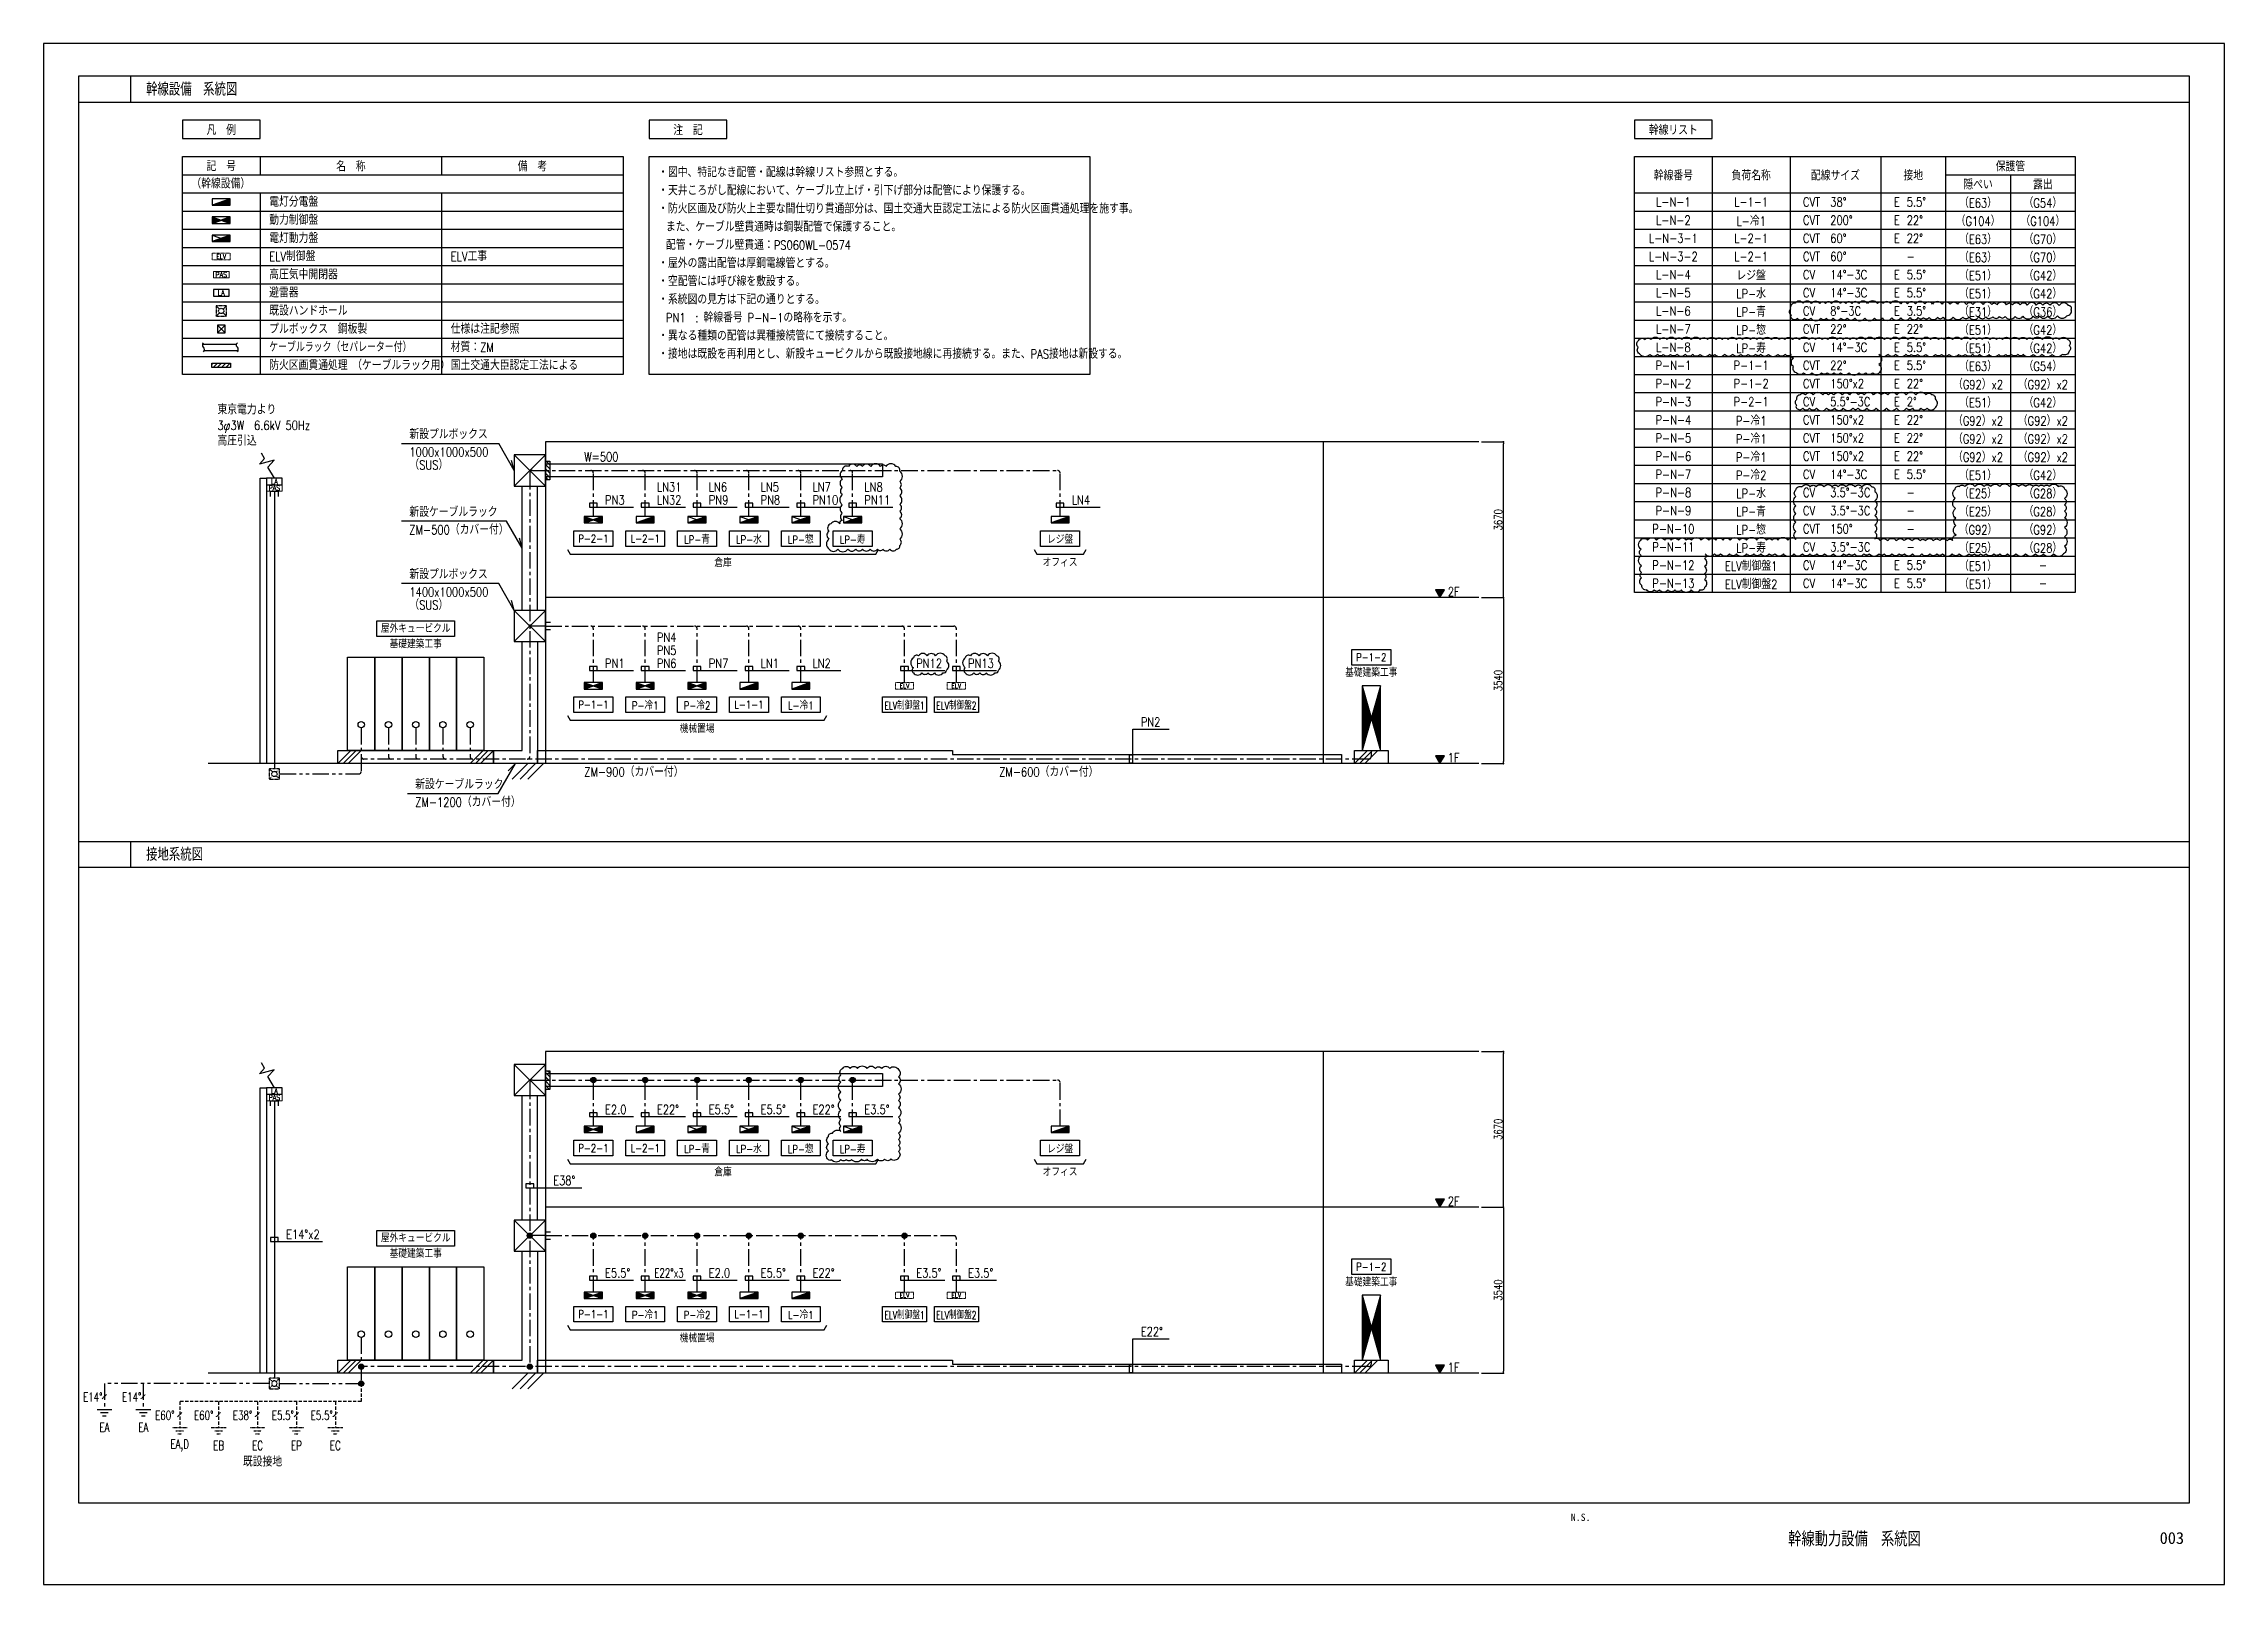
# Paper-space layout 'A1' of a CAD drawing. Header units: millimetres. Extents: x 0 to 841, y 0 to 594.
# The model-space entities are those that its viewports show. They can reach past a viewport. Long polylines and large blocks are cut down to what shows.
import ezdxf
from ezdxf.enums import TextEntityAlignment as Align

# ---------------------------------------------------------------- set-up
doc = ezdxf.new("R2010")
doc.units = ezdxf.units.MM
doc.header["$LTSCALE"] = 0.2
for name, pattern in [('CENTER', [50.8, 31.75, -6.35, 6.35, -6.35]), ('HIDDEN', [9.525, 6.35, -3.175]), ('PHANTOM', [63.5, 31.75, -6.35, 6.35, -6.35, 6.35, -6.35])]:
    doc.linetypes.add(name, pattern=pattern)
doc.layers.get('Defpoints').update_dxf_attribs({"color": 5})
for name, color, linetype in [('1_ケーブルラック', 3, 'Continuous'), ('1_シンボル', 2, 'Continuous'), ('1_回路番号', 4, 'Continuous'), ('1_寸法', 7, 'Continuous'), ('1_強調文字', 4, 'Continuous'), ('1_文字', 3, 'Continuous'), ('1_表', 7, 'Continuous'), ('1_配線_1', 1, 'Continuous'), ('1_配線_4', 1, 'CENTER'), ('1_配線_5', 1, 'PHANTOM'), ('A_建築', 8, 'Continuous'), ('枠内記述', 3, 'Continuous')]:
    doc.layers.add(name, color=color, linetype=linetype)
doc.layers.add('1_追加変更', color=10, linetype='Continuous', plot=False)
doc.styles.add('Dim', font='simplex.shx', dxfattribs={"width": 0.8, "bigfont": 'extfont2.shx'})
doc.styles.get("Standard").update_dxf_attribs({"font": 'simplex.shx', "width": 0.8, "bigfont": 'extfont2.shx'})
doc.styles.add('ゴシック', font='MS Gothic.ttf', dxfattribs={"height": 4})
doc.styles.add('ＭＳ 明朝', font='simplex.shx', dxfattribs={"bigfont": 'bigfont.shx'})
doc.dimstyles.new('1-1', dxfattribs={"dimtxt": 3, "dimasz": 0.75, "dimexe": 0, "dimexo": 1, "dimgap": 0.5, "dimtad": 1, "dimdec": 0, "dimtxsty": 'Dim', "dimblk": 'DOT', "dimcen": 2.5, "dimadec": 0, "dimazin": 0, "dimtfac": 1, "dimtdec": 0, "dimtix": 1, "dimtmove": 2, "dimatfit": 3, "dimldrblk": '引出', "dimfxl": 1, "dimlwd": -1, "dimlwe": -1, "dimarcsym": 0})
pattern_1 = [(0, (-72500, -18575), (0, 3.175), [])]

psp = doc.layouts.new('A1')

msp = doc.modelspace()

# ---------------------------------------------------------------- texts
at = {"layer": '1_シンボル', "width": 0.8}
for p in [(68.5, 497.94), (89, 425.19), (89, 190.19)]:
    msp.add_text('LA', height=2, dxfattribs=at).set_placement(p, align=Align.MIDDLE)
at = {"layer": '1_回路番号', "linetype": 'HIDDEN', "width": 0.7}
for p in [(15.21, 70.44), (30.21, 70.44)]:
    msp.add_text('E14°', height=3.5, dxfattribs=at).set_placement(p)
for p in [(23.45, 60.54), (38.45, 60.54)]:
    msp.add_text('EA', height=3.5, dxfattribs=at).set_placement(p, align=Align.MIDDLE)
at = {"layer": '1_回路番号', "color": 7, "linetype": 'HIDDEN', "width": 0.7}
for s, p in [('E60°', (43, 63.44)), ('E60°', (58, 63.44)), ('E38°', (73, 63.44)), ('E5.5°', (88, 63.44)), ('E5.5°', (103, 63.44))]:
    msp.add_text(s, height=3.5, dxfattribs=at).set_placement(p)
for s, p in [('EA,D', (52.5, 53.54)), ('EB', (67.5, 53.54)), ('EC', (82.5, 53.54)), ('EP', (97.5, 53.54)), ('EC', (112.5, 53.54))]:
    msp.add_text(s, height=3.5, dxfattribs=at).set_placement(p, align=Align.MIDDLE)
at = {"layer": '1_強調文字', "width": 0.8}
for s, p in [('凡\u3000例', (68.5, 560.94)), ('注\u3000記', (248.5, 560.94)), ('幹線リスト', (628.5, 560.94))]:
    msp.add_text(s, height=3.5, dxfattribs=at).set_placement(p, align=Align.MIDDLE)
at = {"layer": '1_文字', "linetype": 'Continuous', "width": 0.8}
for s, p in [('幹線設備\u3000系統図', (39.5, 573.94)), ('接地系統図', (39.5, 278.94))]:
    msp.add_text(s, height=5, dxfattribs=at).set_placement(p)
at = {"layer": '1_文字'}
for s, height, width, p in [('記\u3000号', 3.5, 0.8, (68.5, 546.94)), ('名\u3000称', 3.5, 0.8, (118.5, 546.94)), ('備\u3000考', 3.5, 0.8, (188.5, 546.94)), ('保護管', 3.5, 0.8, (758.5, 546.94)), ('幹線番号', 3.5, 0.8, (628.5, 543.44)), ('負荷名称', 3.5, 0.8, (658.5, 543.44)), ('配線サイズ', 3.5, 0.8, (691, 543.44)), ('接地', 3.5, 0.8, (721, 543.44)), ('隠ぺい', 3.5, 0.8, (746, 539.94)), ('露出', 3.5, 0.8, (771, 539.94)), ('L-N-1', 3.5, 0.8, (628.5, 532.94)), ('L-1-1', 3.5, 0.8, (658.5, 532.94)), ('（E63）', 3.5, 0.8, (746, 532.94)), ('（G54）', 3.5, 0.8, (771, 532.94)), ('L-N-2', 3.5, 0.8, (628.5, 525.94)), ('L-冷1', 3.5, 0.8, (658.5, 525.94)), ('（G104）', 3.5, 0.8, (746, 525.94)), ('（G104）', 3.5, 0.8, (771, 525.94)), ('L-N-3-1', 3.5, 0.8, (628.5, 518.94)), ('L-N-3-2', 3.5, 0.8, (628.5, 511.94)), ('L-2-1', 3.5, 0.8, (658.5, 518.94)), ('L-2-1', 3.5, 0.8, (658.5, 511.94)), ('（E63）', 3.5, 0.8, (746, 518.94)), ('（E63）', 3.5, 0.8, (746, 511.94)), ('（G70）', 3.5, 0.8, (771, 518.94)), ('（G70）', 3.5, 0.8, (771, 511.94)), ('L-N-4', 3.5, 0.8, (628.5, 504.94)), ('レジ盤', 3.5, 0.8, (658.5, 504.94)), ('（E51）', 3.5, 0.8, (746, 504.94)), ('（G42）', 3.5, 0.8, (771, 504.94)), ('L-N-5', 3.5, 0.8, (628.5, 497.94)), ('LP-水', 3.5, 0.8, (658.5, 497.94)), ('（E51）', 3.5, 0.8, (746, 497.94)), ('（G42）', 3.5, 0.8, (771, 497.94)), ('L-N-6', 3.5, 0.8, (628.5, 490.94)), ('LP-青', 3.5, 0.8, (658.5, 490.94)), ('（E31）', 3.5, 0.8, (746, 490.94)), ('（G36）', 3.5, 0.8, (771, 490.94)), ('L-N-7', 3.5, 0.8, (628.5, 483.94)), ('LP-惣', 3.5, 0.8, (658.5, 483.94)), ('（E51）', 3.5, 0.8, (746, 483.94)), ('（G42）', 3.5, 0.8, (771, 483.94)), ('P-N-1', 3.5, 0.8, (628.5, 469.94)), ('L-N-8', 3.5, 0.8, (628.5, 476.94)), ('P-1-1', 3.5, 0.8, (658.5, 469.94)), ('LP-寿', 3.5, 0.8, (658.5, 476.94)), ('（E51）', 3.5, 0.8, (746, 476.94)), ('（E63）', 3.5, 0.8, (746, 469.94)), ('（G42）', 3.5, 0.8, (771, 476.94)), ('（G54）', 3.5, 0.8, (771, 469.94)), ('P-N-2', 3.5, 0.8, (628.5, 462.94)), ('P-1-2', 3.5, 0.8, (658.5, 462.94)), ('（G92）x2', 3.5, 0.8, (746, 462.94)), ('（G92）x2', 3.5, 0.8, (771, 462.94)), ('P-N-3', 3.5, 0.8, (628.5, 455.94)), ('P-2-1', 3.5, 0.8, (658.5, 455.94)), ('（E51）', 3.5, 0.8, (746, 455.94)), ('（G42）', 3.5, 0.8, (771, 455.94)), ('P-N-4', 3.5, 0.8, (628.5, 448.94)), ('P-冷1', 3.5, 0.8, (658.5, 448.94)), ('（G92）x2', 3.5, 0.8, (746, 448.94)), ('（G92）x2', 3.5, 0.8, (771, 448.94)), ('P-N-5', 3.5, 0.8, (628.5, 441.94)), ('P-冷1', 3.5, 0.8, (658.5, 441.94)), ('（G92）x2', 3.5, 0.8, (746, 441.94)), ('（G92）x2', 3.5, 0.8, (771, 441.94)), ('P-N-6', 3.5, 0.8, (628.5, 434.94)), ('P-N-7', 3.5, 0.8, (628.5, 427.94)), ('P-冷1', 3.5, 0.8, (658.5, 434.94)), ('P-冷2', 3.5, 0.8, (658.5, 427.94)), ('（G92）x2', 3.5, 0.8, (746, 434.94)), ('（E51）', 3.5, 0.8, (746, 427.94)), ('（G92）x2', 3.5, 0.8, (771, 434.94)), ('（G42）', 3.5, 0.8, (771, 427.94)), ('P-N-8', 3.5, 0.8, (628.5, 420.94)), ('LP-水', 3.5, 0.8, (658.5, 420.94)), ('（E25）', 3.5, 0.8, (746, 420.94)), ('（G28）', 3.5, 0.8, (771, 420.94)), ('P-N-9', 3.5, 0.8, (628.5, 413.94)), ('LP-青', 3.5, 0.8, (658.5, 413.94)), ('（E25）', 3.5, 0.8, (746, 413.94)), ('（G28）', 3.5, 0.8, (771, 413.94)), ('P-2-1', 3, 0.8, (212, 403.19)), ('L-2-1', 3, 0.8, (232, 403.19)), ('LP-青', 3, 0.8, (252, 403.19)), ('LP-水', 3, 0.8, (272, 403.19)), ('LP-惣', 3, 0.8, (292, 403.19)), ('LP-寿', 3, 0.8, (312, 403.19)), ('レジ盤', 3, 0.8, (392, 403.19)), ('P-N-10', 3.5, 0.8, (628.5, 406.94)), ('LP-惣', 3.5, 0.8, (658.5, 406.94)), ('（G92）', 3.5, 0.8, (746, 406.94)), ('（G92）', 3.5, 0.8, (771, 406.94)), ('倉庫', 3, 0.8, (262, 394.19)), ('オフィス', 3, 0.8, (392, 394.19)), ('P-N-11', 3.5, 0.8, (628.5, 399.94)), ('LP-寿', 3.5, 0.8, (658.5, 399.94)), ('（E25）', 3.5, 0.8, (746, 399.94)), ('（G28）', 3.5, 0.8, (771, 399.94)), ('P-N-12', 3.5, 0.8, (628.5, 392.94)), ('P-N-13', 3.5, 0.8, (628.5, 385.94)), ('ELV制御盤1', 3.5, 0.8, (658.5, 392.94)), ('ELV制御盤2', 3.5, 0.8, (658.5, 385.94)), ('（E51）', 3.5, 0.8, (746, 392.94)), ('（E51）', 3.5, 0.8, (746, 385.94)), ('-', 3.5, 0.8, (771, 392.94)), ('-', 3.5, 0.8, (771, 385.94)), ('P-1-2', 3, 0.8, (512, 357.44)), ('P-1-1', 3, 0.8, (212, 339.19)), ('P-冷1', 3, 0.8, (232, 339.19)), ('P-冷2', 3, 0.8, (252, 339.19)), ('L-1-1', 3, 0.8, (272, 339.19)), ('L-冷1', 3, 0.8, (292, 339.19)), ('ELV制御盤1', 3, 0.7, (332, 339.19)), ('ELV制御盤2', 3, 0.7, (352, 339.19)), ('機械置場', 3, 0.8, (252, 330.19)), ('P-2-1', 3, 0.8, (212, 168.19)), ('L-2-1', 3, 0.8, (232, 168.19)), ('LP-青', 3, 0.8, (252, 168.19)), ('LP-水', 3, 0.8, (272, 168.19)), ('LP-惣', 3, 0.8, (292, 168.19)), ('LP-寿', 3, 0.8, (312, 168.19)), ('レジ盤', 3, 0.8, (392, 168.19)), ('倉庫', 3, 0.8, (262, 159.19)), ('オフィス', 3, 0.8, (392, 159.19)), ('P-1-2', 3, 0.8, (512, 122.44)), ('P-1-1', 3, 0.8, (212, 104.19)), ('P-冷1', 3, 0.8, (232, 104.19)), ('P-冷2', 3, 0.8, (252, 104.19)), ('L-1-1', 3, 0.8, (272, 104.19)), ('L-冷1', 3, 0.8, (292, 104.19)), ('ELV制御盤1', 3, 0.7, (332, 104.19)), ('ELV制御盤2', 3, 0.7, (352, 104.19)), ('機械置場', 3, 0.8, (252, 95.19))]:
    msp.add_text(s, height=height, dxfattribs=dict(at, width=width)).set_placement(p, align=Align.MIDDLE)
for s, width, p in [('（幹線設備）', 0.8, (57, 538.19)), ('・図中、特記なき配管・配線は幹線リスト参照とする。', 0.8, (237, 542.57)), ('・天井ころがし配線において、ケーブル立上げ・引下げ部分は配管により保護する。', 0.8, (237, 535.57)), ('電灯分電盤', 0.8, (87, 531.19)), ('・防火区画及び防火上主要な間仕切り貫通部分は、国土交通大臣認定工法による防火区画貫通処理を施す事。', 0.8, (237, 528.57)), ('動力制御盤', 0.8, (87, 524.19)), ('また、ケーブル壁貫通時は鋼製配管で保護すること。', 0.8, (240, 521.57)), ('電灯動力盤', 0.8, (87, 517.19)), ('ELV制御盤', 0.8, (87, 510.19)), ('ELV工事', 0.8, (157, 510.19)), ('配管・ケーブル壁貫通：PS060WL-0574', 0.8, (240, 514.57)), ('高圧気中開閉器', 0.8, (87, 503.19)), ('・屋外の露出配管は厚鋼電線管とする。', 0.8, (237, 507.57)), ('避雷器', 0.8, (87, 496.19)), ('・空配管には呼び線を敷設する。', 0.8, (237, 500.57)), ('・系統図の見方は下記の通りとする。', 0.8, (237, 493.57)), ('既設ハンドホール', 0.8, (87, 489.19)), ('PN1\u3000: 幹線番号 P-N-1の略称を示す。', 0.8, (240, 486.57)), ('プルボックス\u3000鋼板製', 0.8, (87, 482.19)), ('仕様は注記参照', 0.8, (157, 482.19)), ('・異なる種類の配管は異種接続管にて接続すること。', 0.8, (237, 479.57)), ('ケーブルラック（セパレーター付）', 0.7, (87, 475.19)), ('防火区画貫通処理', 0.8, (87, 468.19)), ('（ケーブルラック用）', 0.8, (119, 468.19)), ('材質：ZM', 0.8, (157, 475.19)), ('国土交通大臣認定工法による', 0.8, (157, 468.19)), ('・接地は既設を再利用とし、新設キュービクルから既設接地線に再接続する。また、PAS接地は新設する。', 0.8, (237, 472.57)), ('東京電力より', 0.8, (67.05, 451.09)), ('3φ3W\u30006.6kV 50Hz', 0.8, (67.05, 445.09)), ('高圧引込', 0.8, (67.05, 439.09)), ('新設プルボックス', 0.8, (141.05, 441.59)), ('1000x1000x500', 0.8, (141.05, 434.81)), ('（SUS）', 0.8, (141.05, 429.81)), ('W=500', 0.8, (208.5, 432.94)), ('LN31', 0.8, (236.5, 421.32)), ('LN6', 0.8, (256.5, 421.32)), ('LN5', 0.8, (276.5, 421.32)), ('LN7', 0.8, (296.5, 421.32)), ('LN8', 0.8, (316.5, 421.32)), ('新設ケーブルラック', 0.8, (141.05, 411.59)), ('PN3', 0.8, (216.5, 416.32)), ('LN32', 0.8, (236.5, 416.32)), ('PN9', 0.8, (256.5, 416.32)), ('PN8', 0.8, (276.5, 416.32)), ('PN10', 0.8, (296.5, 416.32)), ('PN11', 0.8, (316.5, 416.32)), ('LN4', 0.8, (396.5, 416.32)), ('ZM-500（カバー付）', 0.8, (141.05, 404.81)), ('新設プルボックス', 0.8, (141.05, 387.59)), ('1400x1000x500', 0.8, (141.05, 380.81)), ('（SUS）', 0.8, (141.05, 375.81)), ('2F', 0.8, (541.5, 380.94)), ('PN4', 0.8, (236.5, 363.32)), ('PN5', 0.8, (236.5, 358.32)), ('PN1', 0.8, (216.5, 353.32)), ('PN6', 0.8, (236.5, 353.32)), ('PN7', 0.8, (256.5, 353.32)), ('LN1', 0.8, (276.5, 353.32)), ('LN2', 0.8, (296.5, 353.32)), ('PN12', 0.8, (336.5, 353.32)), ('PN13', 0.8, (356.5, 353.32)), ('PN2', 0.8, (423.11, 330.69)), ('1F', 0.8, (541.5, 316.94)), ('ZM-900（カバー付）', 0.8, (208.5, 311.44)), ('ZM-600（カバー付）', 0.8, (368.5, 311.44)), ('新設ケーブルラック', 0.8, (143.3, 306.59)), ('ZM-1200（カバー付）', 0.8, (143.3, 299.82)), ('E2.0', 0.8, (216.5, 181.32)), ('E22°', 0.8, (236.5, 181.32)), ('E5.5°', 0.8, (256.5, 181.32)), ('E5.5°', 0.8, (276.5, 181.32)), ('E22°', 0.8, (296.5, 181.32)), ('E3.5°', 0.8, (316.5, 181.32)), ('E38°', 0.8, (196.5, 153.94)), ('2F', 0.8, (541.5, 145.94)), ('E14°x2', 0.8, (93.5, 133.19)), ('E5.5°', 0.8, (216.5, 118.32)), ('E22°x3', 0.7, (235.5, 118.32)), ('E2.0', 0.8, (256.5, 118.32)), ('E5.5°', 0.8, (276.5, 118.32)), ('E22°', 0.8, (296.5, 118.32)), ('E3.5°', 0.8, (336.5, 118.32)), ('E3.5°', 0.8, (356.5, 118.32)), ('E22°', 0.8, (423.11, 95.69)), ('1F', 0.8, (541.5, 81.94)), ('既設接地', 0.8, (76.86, 45.46))]:
    msp.add_text(s, height=3.5, dxfattribs=dict(at, width=width)).set_placement(p)
at = {"layer": '1_文字', "width": 0.8}
for s, p in [('CVT', (678.5, 532.94)), ('38°', (689, 532.94)), ('E', (713.5, 532.94)), ('5.5°', (718.5, 532.94)), ('CVT', (678.5, 525.94)), ('200°', (689, 525.94)), ('E', (713.5, 525.94)), ('22°', (718.5, 525.94)), ('CVT', (678.5, 518.94)), ('CVT', (678.5, 511.94)), ('60°', (689, 518.94)), ('60°', (689, 511.94)), ('E', (713.5, 518.94)), ('22°', (718.5, 518.94)), ('CV', (678.5, 504.94)), ('14°-3C', (689, 504.94)), ('E', (713.5, 504.94)), ('5.5°', (718.5, 504.94)), ('-', (718.5, 511.94)), ('CV', (678.5, 497.94)), ('14°-3C', (689, 497.94)), ('E', (713.5, 497.94)), ('5.5°', (718.5, 497.94)), ('CV', (678.5, 490.94)), ('8°-3C', (689, 490.94)), ('E', (713.5, 490.94)), ('3.5°', (718.5, 490.94)), ('CVT', (678.5, 483.94)), ('22°', (689, 483.94)), ('E', (713.5, 483.94)), ('22°', (718.5, 483.94)), ('CV', (678.5, 476.94)), ('CVT', (678.5, 469.94)), ('22°', (689, 469.94)), ('14°-3C', (689, 476.94)), ('E', (713.5, 476.94)), ('E', (713.5, 469.94)), ('5.5°', (718.5, 476.94)), ('5.5°', (718.5, 469.94)), ('CVT', (678.5, 462.94)), ('150°x2', (689, 462.94)), ('E', (713.5, 462.94)), ('22°', (718.5, 462.94)), ('CV', (678.5, 455.94)), ('5.5°-3C', (689, 455.94)), ('E', (713.5, 455.94)), ('2°', (718.5, 455.94)), ('CVT', (678.5, 448.94)), ('150°x2', (689, 448.94)), ('E', (713.5, 448.94)), ('22°', (718.5, 448.94)), ('CVT', (678.5, 441.94)), ('150°x2', (689, 441.94)), ('E', (713.5, 441.94)), ('22°', (718.5, 441.94)), ('CVT', (678.5, 434.94)), ('CV', (678.5, 427.94)), ('150°x2', (689, 434.94)), ('14°-3C', (689, 427.94)), ('E', (713.5, 434.94)), ('E', (713.5, 427.94)), ('22°', (718.5, 434.94)), ('5.5°', (718.5, 427.94)), ('CV', (678.5, 420.94)), ('3.5°-3C', (689, 420.94)), ('-', (718.5, 420.94)), ('CV', (678.5, 413.94)), ('3.5°-3C', (689, 413.94)), ('-', (718.5, 413.94)), ('CVT', (678.5, 406.94)), ('150°', (689, 406.94)), ('-', (718.5, 406.94)), ('CV', (678.5, 399.94)), ('3.5°-3C', (689, 399.94)), ('-', (718.5, 399.94)), ('CV', (678.5, 392.94)), ('CV', (678.5, 385.94)), ('14°-3C', (689, 392.94)), ('14°-3C', (689, 385.94)), ('E', (713.5, 392.94)), ('E', (713.5, 385.94)), ('5.5°', (718.5, 392.94)), ('5.5°', (718.5, 385.94))]:
    msp.add_text(s, height=3.5, dxfattribs=at).set_placement(p, align=Align.MIDDLE_LEFT)
for s, p in [('屋外キュービクル', (143.5, 368.44)), ('基礎建築工事', (143.5, 362.44)), ('基礎建築工事', (512, 351.44)), ('屋外キュービクル', (143.5, 133.44)), ('基礎建築工事', (143.5, 127.44)), ('基礎建築工事', (512, 116.44))]:
    msp.add_text(s, height=3, dxfattribs=at).set_placement(p, align=Align.MIDDLE_CENTER)
at = {"layer": '枠内記述', "linetype": 'ByBlock', "lineweight": -2, "style": 'ゴシック'}
msp.add_text('N.S.', height=2.8, dxfattribs=at).set_placement((588.95, 24.47))
at = {"layer": '枠内記述', "linetype": 'ByBlock', "lineweight": -2, "style": 'ゴシック', "width": 0.75}
msp.add_text('幹線動力設備\u3000系統図', height=5, dxfattribs=at).set_placement((698.35, 17.69), align=Align.MIDDLE_CENTER)
at = {"layer": '枠内記述', "style": 'ゴシック'}
msp.add_text('003', height=4.6, dxfattribs=at).set_placement((816.05, 15.58))

# ---------------------------------------------------------------- blocks, each defined once
blk = doc.blocks.new('フロア')
h = blk.add_hatch()
h.set_pattern_fill('ANSI31', color=256, scale=10)
h.set_pattern_definition([(45, (-27969.973, -35099.64), (-22.45064, 22.45064), [])])
h.paths.add_polyline_path([(0, 0), (175, 303), (-175, 303)])
blk.add_lwpolyline([(175, 303), (-175, 303), (0, 0)], close=True)
blk = doc.blocks.new('OL-受電点')
at = {"color": 0, "linetype": 'ByBlock'}
for p, q in [((238.70308, 0), (0, 0)), ((324.72368, -284.30004), (238.70308, 0)), ((472.88872, 284.3008), (324.72368, -284.30004)), ((583.604, -53.502404), (472.88872, 284.3008))]:
    blk.add_line(p, q, dxfattribs=at)
blk = doc.blocks.new('C-ﾌﾟﾙﾎﾞｯｸｽ')
at = {"color": 0, "linetype": 'ByBlock'}
for p, q in [((-150, 150), (150, -150)), ((150, 150), (-150, -150))]:
    blk.add_line(p, q, dxfattribs=at)
blk.add_lwpolyline([(-150, -150), (150, -150), (150, 150), (-150, 150)], close=True, dxfattribs=at)
blk = doc.blocks.new('MP-動力制御盤')
at = {"linetype": 'ByBlock'}
h = blk.add_hatch(dxfattribs=at)
h.set_pattern_fill('LINE', color=0, style=0)
h.set_pattern_definition(pattern_1)
h.paths.add_polyline_path([(-350, 250), (0, 125), (-350, 0)])
h = blk.add_hatch(dxfattribs=at)
h.set_pattern_fill('LINE', color=0, style=0)
h.set_pattern_definition(pattern_1)
h.paths.add_polyline_path([(350, 250), (0, 125), (350, 0)])
at = {"color": 0, "linetype": 'ByBlock'}
for p, q in [((-350, 250), (350, 0)), ((350, 250), (-350, 0))]:
    blk.add_line(p, q, dxfattribs=at)
blk.add_lwpolyline([(-350, 0), (350, 0), (350, 250), (-350, 250)], close=True, dxfattribs=at)
blk = doc.blocks.new('L-電灯分電盤')
at = {"linetype": 'ByBlock'}
h = blk.add_hatch(dxfattribs=at)
h.set_pattern_fill('LINE', color=0, style=0)
h.set_pattern_definition([(0, (-9550, -23375), (0, 3.175), [])])
h.paths.add_polyline_path([(350, 250), (-350, 0), (350, 0)])
at = {"color": 0, "linetype": 'ByBlock'}
for p, q in [((350, 250), (-350, 0)), ((350, 250), (-350, 250)), ((-350, 250), (-350, 0)), ((-350, 0), (350, 0)), ((350, 0), (350, 250))]:
    blk.add_line(p, q, dxfattribs=at)
blk = doc.blocks.new('PAS')
at = {"color": 0, "linetype": 'ByBlock', "lineweight": 0}
blk.add_lwpolyline([(-300, 0), (300, 0), (300, 250), (-300, 250)], close=True, dxfattribs=at)
at = {"color": 0, "linetype": 'ByBlock', "lineweight": 0, "width": 0.8}
blk.add_text('PAS', height=200, dxfattribs=at).set_placement((0, 125), align=Align.MIDDLE)
blk = doc.blocks.new('OL-ﾊﾝﾄﾞﾎｰﾙ')
at = {"color": 0, "linetype": 'ByBlock'}
for p, q in [((-200, 200), (-72, 72)), ((-200, 200), (-72, 72)), ((72, 72), (200, 200)), ((-200, -200), (-72, -72)), ((-200, -200), (-72, -72)), ((72, -72), (200, -200))]:
    blk.add_line(p, q, dxfattribs=at)
blk.add_lwpolyline([(-200, -200), (200, -200), (200, 200), (-200, 200)], close=True, dxfattribs=at)
blk.add_ellipse((0, 0), major_axis=(-71.7, 71.7), ratio=1, start_param=3.926991, end_param=10.210176, dxfattribs=at)
blk = doc.blocks.new('B-電灯動力盤 A')
at = {"linetype": 'ByBlock'}
h = blk.add_hatch(dxfattribs=at)
h.set_pattern_fill('LINE', color=0, style=0)
h.set_pattern_definition([(0, (-9500, -23375), (0, 3.175), [])])
h.paths.add_polyline_path([(350, 250), (-350, 0), (350, 0)])
at = {"color": 0, "linetype": 'ByBlock', "lineweight": -2}
blk.add_line((-350, 250), (350, 0), dxfattribs=at)
at = {"color": 0, "linetype": 'ByBlock'}
for p, q in [((350, 250), (-350, 0)), ((350, 250), (-350, 250)), ((-350, 250), (-350, 0)), ((-350, 0), (350, 0)), ((350, 0), (350, 250))]:
    blk.add_line(p, q, dxfattribs=at)
blk = doc.blocks.new('C-区画貫通処理')
at = {"linetype": 'ByBlock'}
h = blk.add_hatch(dxfattribs=at)
h.set_pattern_fill('ANSI31', color=0, scale=40, style=0)
h.set_pattern_definition([(45, (-130576.96, -81945.87), (-89.80256, 89.80256), [])])
h.paths.add_polyline_path([(-400, 120), (400, 120), (400, -120), (-400, -120)])
at = {"color": 0, "linetype": 'ByBlock'}
blk.add_lwpolyline([(-400, 120), (400, 120), (400, -120), (-400, -120)], close=True, dxfattribs=at)
blk = doc.blocks.new('_Dot')
at = {"color": 0, "linetype": 'ByBlock', "lineweight": -2}
blk.add_line((-0.5, 0), (-1, 0), dxfattribs=at)
at = {"color": 0, "linetype": 'ByBlock', "const_width": 0.5}
blk.add_lwpolyline([(-0.25, 0, 1), (0.25, 0, 1)], format="xyb", close=True, dxfattribs=at)
blk = doc.blocks.new('*D14')
at = {"layer": '1_寸法', "color": 0, "transparency": 16777216}
for p, q in [((554.5, 145.44), (562.94, 145.44)), ((562.94, 144.69), (562.94, 82.19)), ((554.5, 81.44), (562.94, 81.44))]:
    blk.add_line(p, q, dxfattribs=at)
at = {"layer": 'Defpoints', "color": 0, "transparency": 16777216}
for p in [(553.5, 145.44), (553.5, 81.44), (562.94, 81.44)]:
    blk.add_point(p, dxfattribs=at)
at = {"layer": '1_寸法', "color": 0, "transparency": 16777216, "xscale": 0.75, "yscale": 0.75, "zscale": 0.75}
for p, rotation in [((562.94, 145.44), 90), ((562.94, 81.44), 270)]:
    blk.add_blockref('_Dot', p, dxfattribs=dict(at, rotation=rotation))
at = {"layer": '1_寸法', "color": 0, "transparency": 16777216, "insert": (560.94, 113.44), "char_height": 3, "attachment_point": 5, "rotation": 90, "style": 'Dim'}
blk.add_mtext('3540', dxfattribs=at)
blk = doc.blocks.new('引出')
at = {"color": 0, "linetype": 'ByBlock', "lineweight": -2}
for p, q in [((-3.9, 1), (0, 0)), ((0, 0), (-1, 0))]:
    blk.add_line(p, q, dxfattribs=at)
blk = doc.blocks.new('*D15')
at = {"layer": '1_寸法', "color": 0, "transparency": 16777216}
for p, q in [((554.5, 205.44), (562.94, 205.44)), ((562.94, 146.19), (562.94, 204.69)), ((554.5, 145.44), (562.94, 145.44))]:
    blk.add_line(p, q, dxfattribs=at)
at = {"layer": 'Defpoints', "color": 0, "transparency": 16777216}
for p in [(553.5, 205.44), (562.94, 205.44), (553.5, 145.44)]:
    blk.add_point(p, dxfattribs=at)
at = {"layer": '1_寸法', "color": 0, "transparency": 16777216, "xscale": 0.75, "yscale": 0.75, "zscale": 0.75}
for p, rotation in [((562.94, 205.44), 90), ((562.94, 145.44), 270)]:
    blk.add_blockref('_Dot', p, dxfattribs=dict(at, rotation=rotation))
at = {"layer": '1_寸法', "color": 0, "transparency": 16777216, "insert": (560.94, 175.44), "char_height": 3, "attachment_point": 5, "rotation": 90, "style": 'Dim'}
blk.add_mtext('3670', dxfattribs=at)
blk = doc.blocks.new('DOT')
h = blk.add_hatch()
h.set_pattern_fill('ANSI31', color=0, scale=0.1)
h.set_pattern_definition([(45, (-317.1929, -234.55925), (-0.2245064, 0.2245064), [])])
h.paths.add_polyline_path([(-1, 0, 1), (1, 0, 1)])
at = {"color": 0}
blk.add_circle((0, 0), 1, dxfattribs=at)
blk = doc.blocks.new('C-条数1')
at = {"color": 0, "linetype": 'ByBlock'}
blk.add_line((-85, -85), (85, 85), dxfattribs=at)
blk = doc.blocks.new('C-接地極')
at = {"color": 0, "linetype": 'ByBlock'}
for p, q in [((-285, 0), (285, 0)), ((-146, -120), (146, -120)), ((-73, -240), (73, -240))]:
    blk.add_line(p, q, dxfattribs=at)
blk = doc.blocks.new('盤記号1')
at = {"layer": '1_シンボル', "color": 0, "linetype": 'ByBlock', "lineweight": -2}
blk.add_lwpolyline([(-350, 0), (350, 0), (350, 250), (-350, 250)], close=True, dxfattribs=at)
at = {"layer": '1_シンボル', "color": 0, "linetype": 'ByBlock', "lineweight": 0, "style": 'ＭＳ 明朝', "width": 0.8}
blk.add_text('ELV', height=180, dxfattribs=at).set_placement((0, 125), align=Align.MIDDLE)
blk = doc.blocks.new('*D18')
at = {"layer": '1_寸法', "color": 0, "transparency": 16777216}
for p, q in [((554.5, 380.44), (562.94, 380.44)), ((562.94, 379.69), (562.94, 317.19)), ((554.5, 316.44), (562.94, 316.44))]:
    blk.add_line(p, q, dxfattribs=at)
at = {"layer": 'Defpoints', "color": 0, "transparency": 16777216}
for p in [(553.5, 380.44), (553.5, 316.44), (562.94, 316.44)]:
    blk.add_point(p, dxfattribs=at)
at = {"layer": '1_寸法', "color": 0, "transparency": 16777216, "xscale": 0.75, "yscale": 0.75, "zscale": 0.75}
for p, rotation in [((562.94, 380.44), 90), ((562.94, 316.44), 270)]:
    blk.add_blockref('_Dot', p, dxfattribs=dict(at, rotation=rotation))
at = {"layer": '1_寸法', "color": 0, "transparency": 16777216, "insert": (560.94, 348.44), "char_height": 3, "attachment_point": 5, "rotation": 90, "style": 'Dim'}
blk.add_mtext('3540', dxfattribs=at)
blk = doc.blocks.new('*D19')
at = {"layer": '1_寸法', "color": 0, "transparency": 16777216}
for p, q in [((554.5, 440.44), (562.94, 440.44)), ((562.94, 381.19), (562.94, 439.69)), ((554.5, 380.44), (562.94, 380.44))]:
    blk.add_line(p, q, dxfattribs=at)
at = {"layer": 'Defpoints', "color": 0, "transparency": 16777216}
for p in [(553.5, 440.44), (562.94, 440.44), (553.5, 380.44)]:
    blk.add_point(p, dxfattribs=at)
at = {"layer": '1_寸法', "color": 0, "transparency": 16777216, "xscale": 0.75, "yscale": 0.75, "zscale": 0.75}
for p, rotation in [((562.94, 440.44), 90), ((562.94, 380.44), 270)]:
    blk.add_blockref('_Dot', p, dxfattribs=dict(at, rotation=rotation))
at = {"layer": '1_寸法', "color": 0, "transparency": 16777216, "insert": (560.94, 410.44), "char_height": 3, "attachment_point": 5, "rotation": 90, "style": 'Dim'}
blk.add_mtext('3670', dxfattribs=at)

# ---------------------------------------------------------------- dimensions: what is measured, and where the dimension line sits
at = {"layer": '1_寸法'}
for base, p1, p2, text, picture, middle in [((562.94, 440.44), (553.5, 380.44), (553.5, 440.44), '3670', '*D19', (560.94, 410.44)), ((562.94, 316.44), (553.5, 380.44), (553.5, 316.44), '3540', '*D18', (560.94, 348.44)), ((562.94, 205.44), (553.5, 145.44), (553.5, 205.44), '3670', '*D15', (560.94, 175.44)), ((562.94, 81.44), (553.5, 145.44), (553.5, 81.44), '3540', '*D14', (560.94, 113.44))]:
    dim = msp.add_linear_dim(base=base, p1=p1, p2=p2, angle=90, text=text, dimstyle='1-1', dxfattribs=at)
    dim.commit()
    dim.dimension.update_dxf_attribs({"geometry": picture, "text_midpoint": middle})

# ---------------------------------------------------------------- linework, layer by layer
at = {"layer": '1_ケーブルラック'}
for p, q in [((61.41, 478.19), (74.41, 478.19)), ((62, 475.69), (75, 475.69)), ((184.5, 375.44), (184.5, 423.44)), ((190.5, 375.44), (190.5, 423.44)), ((175.3, 304.84), (182, 316.44)), ((182, 316.44), (179.17, 313.61)), ((140.3, 304.84), (175.3, 304.84)), ((184.5, 140.44), (184.5, 188.44)), ((190.5, 140.44), (190.5, 188.44))]:
    msp.add_line(p, q, dxfattribs=at)
for points in [[(61.71, 475.19, 0.4), (61.71, 476.94, -0.4), (61.71, 478.69)], [(74.71, 475.19, 0.4), (74.71, 476.94, -0.4), (74.71, 478.69)]]:
    msp.add_lwpolyline(points, format="xyb", dxfattribs=at)
for points in [[(193.5, 426.94), (193.5, 431.94), (323.5, 431.94), (323.5, 426.94)], [(500.5, 319.94), (500.5, 316.44), (190.5, 316.44), (190.5, 321.44), (350.5, 321.44), (350.5, 319.94)], [(193.5, 191.94), (193.5, 196.94), (323.5, 196.94), (323.5, 191.94)], [(500.5, 84.94), (500.5, 81.44), (190.5, 81.44), (190.5, 86.44), (350.5, 86.44), (350.5, 84.94)]]:
    msp.add_lwpolyline(points, close=True, dxfattribs=at)
for points in [[(190.5, 363.44), (190.5, 316.44), (173.5, 316.44), (173.5, 321.44), (184.5, 321.44), (184.5, 363.44)], [(190.5, 128.44), (190.5, 81.44), (173.5, 81.44), (173.5, 86.44), (184.5, 86.44), (184.5, 128.44)]]:
    msp.add_lwpolyline(points, dxfattribs=at)
at = {"layer": '1_シンボル'}
for points in [[(65.5, 496.69), (71.5, 496.69), (71.5, 499.19), (65.5, 499.19)], [(86, 423.94), (92, 423.94), (92, 426.44), (86, 426.44)], [(117.25, 357.44), (127.75, 357.44), (127.75, 321.44), (117.25, 321.44)], [(127.75, 357.44), (138.25, 357.44), (138.25, 321.44), (127.75, 321.44)], [(138.25, 357.44), (148.75, 357.44), (148.75, 321.44), (138.25, 321.44)], [(148.75, 357.44), (159.25, 357.44), (159.25, 321.44), (148.75, 321.44)], [(159.25, 357.44), (169.75, 357.44), (169.75, 321.44), (159.25, 321.44)], [(86, 188.94), (92, 188.94), (92, 191.44), (86, 191.44)], [(117.25, 122.44), (127.75, 122.44), (127.75, 86.44), (117.25, 86.44)], [(127.75, 122.44), (138.25, 122.44), (138.25, 86.44), (127.75, 86.44)], [(138.25, 122.44), (148.75, 122.44), (148.75, 86.44), (138.25, 86.44)], [(148.75, 122.44), (159.25, 122.44), (159.25, 86.44), (148.75, 86.44)], [(159.25, 122.44), (169.75, 122.44), (169.75, 86.44), (159.25, 86.44)]]:
    msp.add_lwpolyline(points, close=True, dxfattribs=at)
at = {"layer": '1_シンボル', "color": 7}
for points in [[(83.5, 316.44), (83.5, 426.44), (86, 426.44), (86, 316.44)], [(83.5, 81.44), (83.5, 191.44), (86, 191.44), (86, 81.44)]]:
    msp.add_lwpolyline(points, dxfattribs=at)
at = {"layer": '1_シンボル'}
for points in [[(87.5, 419.44), (87.5, 421.44), (90.5, 421.44), (90.5, 419.44)], [(195.5, 367.94), (193.5, 367.94), (193.5, 370.94), (195.5, 370.94)], [(87.5, 184.44), (87.5, 186.44), (90.5, 186.44), (90.5, 184.44)], [(195.5, 132.94), (193.5, 132.94), (193.5, 135.94), (195.5, 135.94)]]:
    msp.add_lwpolyline(points, dxfattribs=at)
for centre in [(122.5, 331.44), (133, 331.44), (143.5, 331.44), (154, 331.44), (164.5, 331.44), (122.5, 96.44), (133, 96.44), (143.5, 96.44), (154, 96.44), (164.5, 96.44)]:
    msp.add_circle(centre, 1.25, dxfattribs=at)
at = {"layer": '1_文字'}
for p, q in [((138.05, 439.84), (175.5, 439.84)), ((181.5, 429.44), (175.5, 439.84)), ((181.5, 429.44), (180.46, 433.31)), ((213.5, 415.32), (227.5, 415.32)), ((233.5, 415.32), (247.5, 415.32)), ((253.5, 415.32), (267.5, 415.32)), ((273.5, 415.32), (287.5, 415.32)), ((293.5, 415.32), (307.5, 415.32)), ((313.5, 415.32), (327.5, 415.32)), ((393.5, 415.32), (407.5, 415.32)), ((178.5, 409.84), (138.05, 409.84)), ((184.5, 399.44), (178.5, 409.84)), ((184.5, 399.44), (183.46, 403.31)), ((175.5, 385.84), (138.05, 385.84)), ((181.5, 375.44), (175.5, 385.84)), ((181.5, 375.44), (180.46, 379.31)), ((213.5, 352.32), (227.5, 352.32)), ((233.5, 352.32), (247.5, 352.32)), ((253.5, 352.32), (267.5, 352.32)), ((273.5, 352.32), (287.5, 352.32)), ((293.5, 352.32), (307.5, 352.32)), ((333.5, 352.32), (347.5, 352.32)), ((353.5, 352.32), (367.5, 352.32)), ((420.11, 319.69), (420.11, 329.69)), ((420.11, 329.69), (434.11, 329.69)), ((213.5, 180.32), (227.5, 180.32)), ((233.5, 180.32), (247.5, 180.32)), ((253.5, 180.32), (267.5, 180.32)), ((273.5, 180.32), (287.5, 180.32)), ((293.5, 180.32), (307.5, 180.32)), ((313.5, 180.32), (327.5, 180.32)), ((189, 152.94), (207.5, 152.94)), ((90.5, 132.19), (107.5, 132.19)), ((213.5, 117.32), (227.5, 117.32)), ((233.5, 117.32), (247.5, 117.32)), ((253.5, 117.32), (267.5, 117.32)), ((273.5, 117.32), (287.5, 117.32)), ((293.5, 117.32), (307.5, 117.32)), ((333.5, 117.32), (347.5, 117.32)), ((353.5, 117.32), (367.5, 117.32)), ((420.11, 84.69), (420.11, 94.69)), ((420.11, 94.69), (434.11, 94.69))]:
    msp.add_line(p, q, dxfattribs=at)
for points in [[(210.5, 416.82), (210.5, 415.32), (213.5, 415.32), (213.5, 416.82)], [(230.5, 416.82), (230.5, 415.32), (233.5, 415.32), (233.5, 416.82)], [(250.5, 416.82), (250.5, 415.32), (253.5, 415.32), (253.5, 416.82)], [(270.5, 416.82), (270.5, 415.32), (273.5, 415.32), (273.5, 416.82)], [(290.5, 416.82), (290.5, 415.32), (293.5, 415.32), (293.5, 416.82)], [(310.5, 416.82), (310.5, 415.32), (313.5, 415.32), (313.5, 416.82)], [(390.5, 416.82), (390.5, 415.32), (393.5, 415.32), (393.5, 416.82)], [(204.5, 406.19), (219.5, 406.19), (219.5, 400.19), (204.5, 400.19)], [(224.5, 406.19), (239.5, 406.19), (239.5, 400.19), (224.5, 400.19)], [(244.5, 406.19), (259.5, 406.19), (259.5, 400.19), (244.5, 400.19)], [(264.5, 406.19), (279.5, 406.19), (279.5, 400.19), (264.5, 400.19)], [(284.5, 406.19), (299.5, 406.19), (299.5, 400.19), (284.5, 400.19)], [(304.5, 406.19), (319.5, 406.19), (319.5, 400.19), (304.5, 400.19)], [(384.5, 406.19), (399.5, 406.19), (399.5, 400.19), (384.5, 400.19)], [(128.5, 371.44), (158.5, 371.44), (158.5, 365.44), (128.5, 365.44)], [(210.5, 353.82), (210.5, 352.32), (213.5, 352.32), (213.5, 353.82)], [(230.5, 353.82), (230.5, 352.32), (233.5, 352.32), (233.5, 353.82)], [(250.5, 353.82), (250.5, 352.32), (253.5, 352.32), (253.5, 353.82)], [(270.5, 353.82), (270.5, 352.32), (273.5, 352.32), (273.5, 353.82)], [(290.5, 353.82), (290.5, 352.32), (293.5, 352.32), (293.5, 353.82)], [(330.5, 353.82), (330.5, 352.32), (333.5, 352.32), (333.5, 353.82)], [(350.5, 353.82), (350.5, 352.32), (353.5, 352.32), (353.5, 353.82)], [(504.5, 360.44), (519.5, 360.44), (519.5, 354.44), (504.5, 354.44)], [(204.5, 342.19), (219.5, 342.19), (219.5, 336.19), (204.5, 336.19)], [(224.5, 342.19), (239.5, 342.19), (239.5, 336.19), (224.5, 336.19)], [(244.5, 342.19), (259.5, 342.19), (259.5, 336.19), (244.5, 336.19)], [(264.5, 342.19), (279.5, 342.19), (279.5, 336.19), (264.5, 336.19)], [(284.5, 342.19), (299.5, 342.19), (299.5, 336.19), (284.5, 336.19)], [(323.5, 342.19), (340.5, 342.19), (340.5, 336.19), (323.5, 336.19)], [(343.5, 342.19), (360.5, 342.19), (360.5, 336.19), (343.5, 336.19)], [(418.61, 316.69), (420.11, 316.69), (420.11, 319.69), (418.61, 319.69)], [(210.5, 181.82), (210.5, 180.32), (213.5, 180.32), (213.5, 181.82)], [(230.5, 181.82), (230.5, 180.32), (233.5, 180.32), (233.5, 181.82)], [(250.5, 181.82), (250.5, 180.32), (253.5, 180.32), (253.5, 181.82)], [(270.5, 181.82), (270.5, 180.32), (273.5, 180.32), (273.5, 181.82)], [(290.5, 181.82), (290.5, 180.32), (293.5, 180.32), (293.5, 181.82)], [(310.5, 181.82), (310.5, 180.32), (313.5, 180.32), (313.5, 181.82)], [(204.5, 171.19), (219.5, 171.19), (219.5, 165.19), (204.5, 165.19)], [(224.5, 171.19), (239.5, 171.19), (239.5, 165.19), (224.5, 165.19)], [(244.5, 171.19), (259.5, 171.19), (259.5, 165.19), (244.5, 165.19)], [(264.5, 171.19), (279.5, 171.19), (279.5, 165.19), (264.5, 165.19)], [(284.5, 171.19), (299.5, 171.19), (299.5, 165.19), (284.5, 165.19)], [(304.5, 171.19), (319.5, 171.19), (319.5, 165.19), (304.5, 165.19)], [(384.5, 171.19), (399.5, 171.19), (399.5, 165.19), (384.5, 165.19)], [(186, 154.44), (186, 152.94), (189, 152.94), (189, 154.44)], [(128.5, 136.44), (158.5, 136.44), (158.5, 130.44), (128.5, 130.44)], [(87.5, 133.69), (87.5, 132.19), (90.5, 132.19), (90.5, 133.69)], [(210.5, 118.82), (210.5, 117.32), (213.5, 117.32), (213.5, 118.82)], [(230.5, 118.82), (230.5, 117.32), (233.5, 117.32), (233.5, 118.82)], [(250.5, 118.82), (250.5, 117.32), (253.5, 117.32), (253.5, 118.82)], [(270.5, 118.82), (270.5, 117.32), (273.5, 117.32), (273.5, 118.82)], [(290.5, 118.82), (290.5, 117.32), (293.5, 117.32), (293.5, 118.82)], [(330.5, 118.82), (330.5, 117.32), (333.5, 117.32), (333.5, 118.82)], [(350.5, 118.82), (350.5, 117.32), (353.5, 117.32), (353.5, 118.82)], [(504.5, 125.44), (519.5, 125.44), (519.5, 119.44), (504.5, 119.44)], [(204.5, 107.19), (219.5, 107.19), (219.5, 101.19), (204.5, 101.19)], [(224.5, 107.19), (239.5, 107.19), (239.5, 101.19), (224.5, 101.19)], [(244.5, 107.19), (259.5, 107.19), (259.5, 101.19), (244.5, 101.19)], [(264.5, 107.19), (279.5, 107.19), (279.5, 101.19), (264.5, 101.19)], [(284.5, 107.19), (299.5, 107.19), (299.5, 101.19), (284.5, 101.19)], [(323.5, 107.19), (340.5, 107.19), (340.5, 101.19), (323.5, 101.19)], [(343.5, 107.19), (360.5, 107.19), (360.5, 101.19), (343.5, 101.19)], [(418.61, 81.69), (420.11, 81.69), (420.11, 84.69), (418.61, 84.69)]]:
    msp.add_lwpolyline(points, close=True, dxfattribs=at)
at = {"layer": '1_文字', "color": 7}
for points in [[(202, 398.92), (203, 397.19), (321, 397.19), (322, 398.92)], [(382, 398.92), (383, 397.19), (401, 397.19), (402, 398.92)], [(202, 334.92), (203, 333.19), (301, 333.19), (302, 334.92)], [(202, 163.92), (203, 162.19), (321, 162.19), (322, 163.92)], [(382, 163.92), (383, 162.19), (401, 162.19), (402, 163.92)], [(202, 99.92), (203, 98.19), (301, 98.19), (302, 99.92)]]:
    msp.add_lwpolyline(points, dxfattribs=at)
at = {"layer": '1_表', "color": 6}
for p, q in [((33.5, 581.44), (33.5, 571.44)), ((13.5, 571.44), (827.5, 571.44)), ((13.5, 286.44), (827.5, 286.44)), ((33.5, 286.44), (33.5, 276.44)), ((13.5, 276.44), (827.5, 276.44))]:
    msp.add_line(p, q, dxfattribs=at)
at = {"layer": '1_表', "color": 3}
for p, q in [((83.5, 550.44), (83.5, 543.44)), ((153.5, 550.44), (153.5, 543.44)), ((643.5, 550.44), (643.5, 382.44)), ((673.5, 550.44), (673.5, 382.44)), ((708.5, 550.44), (708.5, 382.44)), ((733.5, 550.44), (733.5, 382.44)), ((758.5, 543.44), (758.5, 382.44)), ((83.5, 536.44), (83.5, 466.44)), ((153.5, 536.44), (153.5, 466.44))]:
    msp.add_line(p, q, dxfattribs=at)
at = {"layer": '1_表'}
for p, q in [((53.5, 543.44), (223.5, 543.44)), ((733.5, 543.44), (783.5, 543.44)), ((53.5, 536.44), (223.5, 536.44)), ((53.5, 529.44), (223.5, 529.44)), ((53.5, 522.44), (223.5, 522.44)), ((613.5, 529.44), (783.5, 529.44)), ((613.5, 522.44), (783.5, 522.44)), ((53.5, 515.44), (223.5, 515.44)), ((613.5, 515.44), (783.5, 515.44)), ((53.5, 508.44), (223.5, 508.44)), ((613.5, 508.44), (783.5, 508.44)), ((53.5, 501.44), (223.5, 501.44)), ((613.5, 501.44), (783.5, 501.44)), ((53.5, 494.44), (223.5, 494.44)), ((613.5, 494.44), (783.5, 494.44)), ((53.5, 487.44), (223.5, 487.44)), ((53.5, 480.44), (223.5, 480.44)), ((613.5, 487.44), (783.5, 487.44)), ((613.5, 480.44), (783.5, 480.44)), ((53.5, 473.44), (223.5, 473.44)), ((613.5, 473.44), (783.5, 473.44)), ((613.5, 466.44), (783.5, 466.44)), ((613.5, 459.44), (783.5, 459.44)), ((613.5, 452.44), (783.5, 452.44)), ((613.5, 445.44), (783.5, 445.44)), ((613.5, 438.44), (783.5, 438.44)), ((613.5, 431.44), (783.5, 431.44)), ((613.5, 424.44), (783.5, 424.44)), ((613.5, 417.44), (783.5, 417.44)), ((613.5, 410.44), (783.5, 410.44)), ((613.5, 403.44), (783.5, 403.44)), ((613.5, 396.44), (783.5, 396.44)), ((613.5, 389.44), (783.5, 389.44))]:
    msp.add_line(p, q, dxfattribs=at)
at = {"layer": '1_表', "color": 2}
msp.add_line((613.5, 536.44), (783.5, 536.44), dxfattribs=at)
at = {"layer": '1_表', "color": 6}
msp.add_lwpolyline([(13.5, 31.44), (827.5, 31.44), (827.5, 581.44), (13.5, 581.44)], close=True, dxfattribs=at)
at = {"layer": '1_表', "color": 2}
for points in [[(53.5, 557.44), (83.5, 557.44), (83.5, 564.44), (53.5, 564.44)], [(233.5, 557.44), (263.5, 557.44), (263.5, 564.44), (233.5, 564.44)], [(613.5, 557.44), (643.5, 557.44), (643.5, 564.44), (613.5, 564.44)], [(53.5, 508.44), (53.5, 550.44), (223.5, 550.44), (223.5, 466.44), (53.5, 466.44)], [(233.5, 508.44), (233.5, 550.44), (403.5, 550.44), (403.5, 466.44), (233.5, 466.44)], [(613.5, 508.44), (613.5, 550.44), (783.5, 550.44), (783.5, 382.44), (613.5, 382.44)]]:
    msp.add_lwpolyline(points, close=True, dxfattribs=at)
at = {"layer": '1_追加変更'}
for points in [[(674.08, 488.18, 0.520567), (676.29, 488.18, 0.520567), (679.09, 488.18, 0.520567), (681.47, 488.18, 0.520567), (685.44, 488.18, 0.520567), (687.49, 488.18, 0.520567), (690.14, 488.18, 0.520567), (693.16, 488.18, 0.520567), (695.57, 488.18, 0.520567), (698.47, 488.18, 0.520567), (702.3, 488.18, 0.520567), (706.08, 488.2, 0.520567), (709, 488.23, 0.520567), (712.79, 488.28, 0.520567), (716.24, 488.32, 0.520567), (719.81, 488.36, 0.520567), (722.91, 488.4, 0.520567), (724.93, 488.42, 0.520567), (727.17, 488.44, 0.520567), (730.45, 488.48, 0.520567), (732.51, 488.51, 0.520567), (736.36, 488.55, 0.520567), (740.1, 488.6, 0.520567), (742.56, 488.62, 0.520567), (746.28, 488.67, 0.520567), (749.06, 488.7, 0.520567), (751.64, 488.73, 0.520567), (754.26, 488.76, 0.520567), (756.42, 488.79, 0.520567), (760.27, 488.83, 0.520567), (763.31, 488.87, 0.520567), (767.31, 488.91, 0.520567), (769.8, 488.94, 0.520567), (772.87, 488.98, 0.520567), (776.62, 489.03, 0.520567), (780.24, 489.12, 0.520567), (781.97, 491.43, 0.520567), (780.94, 493.01, 0.520567), (777.29, 493.1, 0.520567), (773.76, 493.14, 0.520567), (770.97, 493.17, 0.520567), (768.47, 493.2, 0.520567), (764.92, 493.23, 0.520567), (762.22, 493.26, 0.520567), (759.26, 493.29, 0.520567), (757.03, 493.32, 0.520567), (753.3, 493.35, 0.520567), (751.27, 493.38, 0.520567), (747.93, 493.41, 0.520567), (744.01, 493.45, 0.520567), (741.55, 493.48, 0.520567), (738.05, 493.51, 0.520567), (735.21, 493.54, 0.520567), (732.15, 493.57, 0.520567), (728.46, 493.61, 0.520567), (725.49, 493.64, 0.520567), (721.84, 493.68, 0.520567), (718.82, 493.71, 0.520567), (716.21, 493.74, 0.520567), (712.26, 493.78, 0.520567), (709.32, 493.81, 0.520567), (707.22, 493.83, 0.520567), (703.42, 493.85, 0.520567), (700.01, 493.85, 0.520567), (697.28, 493.85, 0.520567), (694.99, 493.85, 0.520567), (692.93, 493.85, 0.520567), (689.5, 493.85, 0.520567), (687.15, 493.85, 0.520567), (684.99, 493.85, 0.520567), (681.83, 493.85, 0.520567), (678.51, 493.9, 0.520567), (675.45, 493.94, 0.520567), (673.67, 491.68, 0.520567), (673.94, 489.39, 0.520567)], [(676.04, 453.49, 0.520567), (678.46, 453.49, 0.520567), (681.02, 453.49, 0.520567), (683.7, 453.49, 0.520567), (687.62, 453.49, 0.520567), (690.63, 453.49, 0.520567), (694.03, 453.49, 0.520567), (697.74, 453.49, 0.520567), (699.76, 453.49, 0.520567), (703.14, 453.49, 0.520567), (706.69, 453.49, 0.520567), (710.66, 453.49, 0.520567), (714.5, 453.49, 0.520567), (718.45, 453.49, 0.520567), (720.68, 453.49, 0.520567), (723.95, 453.49, 0.520567), (726.41, 453.49, 0.520567), (729.3, 453.49, 0.520567), (729.54, 457.04, 0.520567), (728.19, 458.55, 0.520567), (725.95, 458.55, 0.520567), (722.04, 458.55, 0.520567), (718.27, 458.55, 0.520567), (714.73, 458.55, 0.520567), (711.2, 458.55, 0.520567), (708.68, 458.55, 0.520567), (705.73, 458.55, 0.520567), (702.09, 458.55, 0.520567), (699.84, 458.55, 0.520567), (696.4, 458.55, 0.520567), (693.66, 458.55, 0.520567), (690.38, 458.55, 0.520567), (688.27, 458.55, 0.520567), (686.1, 458.55, 0.520567), (682.45, 458.55, 0.520567), (679.43, 458.55, 0.520567), (677.38, 458.55, 0.520567), (676.04, 456.81, 0.520567), (676.04, 454.63, 0.520567)], [(335.43, 351.42, 0.520567), (338.71, 351.42, 0.520567), (341.05, 351.42, 0.520567), (343.55, 351.42, 0.520567), (346.84, 351.42, 0.520567), (348.23, 352.46, 0.520567), (348.23, 355.94, 0.520567), (347.62, 358.02, 0.520567), (343.96, 358.02, 0.520567), (340.74, 358.02, 0.520567), (337.41, 358.02, 0.520567), (335.43, 357.24, 0.520567), (335.43, 353.37, 0.520567)], [(355.43, 351.42, 0.520567), (358.71, 351.42, 0.520567), (361.05, 351.42, 0.520567), (363.55, 351.42, 0.520567), (366.84, 351.42, 0.520567), (368.23, 352.46, 0.520567), (368.23, 355.94, 0.520567), (367.62, 358.02, 0.520567), (363.96, 358.02, 0.520567), (360.74, 358.02, 0.520567), (357.41, 358.02, 0.520567), (355.43, 357.24, 0.520567), (355.43, 353.37, 0.520567)]]:
    msp.add_lwpolyline(points, format="xyb", close=True, dxfattribs=at)
for points in [[(707.84, 467.09, -0.520567), (705.43, 467.09, -0.520567), (702.7, 467.09, -0.520567), (700.16, 467.09, -0.520567), (696.26, 467.09, -0.520567), (692.99, 467.09, -0.520567), (690.52, 467.09, -0.520567), (687.82, 467.09, -0.520567), (685.68, 467.09, -0.520567), (681.92, 467.09, -0.520567), (678.72, 467.09, -0.520567), (676.04, 467.09, -0.520567), (674.85, 469.53, -0.520567), (674.85, 472.73, -0.520567), (673.89, 474.21, -0.520567), (671.62, 474.21, -0.520567), (668.77, 474.21, -0.520567), (665.18, 474.21, -0.520567), (662.23, 474.21, -0.520567), (660.2, 474.21, -0.520567), (657.39, 474.21, -0.520567), (654.52, 474.21, -0.520567), (651.4, 474.21, -0.520567), (648.26, 474.21, -0.520567), (644.54, 474.21, -0.520567), (642.44, 474.21, -0.520567), (638.81, 474.21, -0.520567), (635.92, 474.21, -0.520567), (633.12, 474.21, -0.520567), (629.86, 474.21, -0.520567), (627.41, 474.21, -0.520567), (624.6, 474.21, -0.520567), (622.41, 474.21, -0.520567), (619.41, 474.21, -0.520567), (615.76, 474.21, -0.520567), (614.99, 476.96, -0.520567), (614.99, 479.39, -0.520567), (617.59, 479.96, -0.520567), (619.8, 479.96, -0.520567), (623.32, 479.96, -0.520567), (626.04, 479.96, -0.520567), (629.47, 479.96, -0.520567), (631.8, 479.96, -0.520567), (635.41, 479.96, -0.520567), (638.9, 479.96, -0.520567), (641.65, 479.96, -0.520567), (644.95, 479.96, -0.520567), (647.39, 479.96, -0.520567), (649.65, 479.96, -0.520567), (652.79, 479.96, -0.520567), (655.21, 479.96, -0.520567), (658.2, 479.96, -0.520567), (660.66, 479.96, -0.520567), (663.02, 479.96, -0.520567), (666.3, 479.96, -0.520567), (669.32, 479.96, -0.520567), (671.49, 479.96, -0.520567), (674.48, 479.96, -0.520567), (677.1, 479.96, -0.520567), (680.84, 479.96, -0.520567), (683.31, 479.96, -0.520567), (685.94, 479.96, -0.520567), (688.08, 479.96, -0.520567), (691.7, 479.96, -0.520567), (693.99, 479.96, -0.520567), (696.59, 479.96, -0.520567), (699.16, 479.96, -0.520567), (702.55, 479.96, -0.520567), (706.1, 479.96, -0.520567), (709.88, 479.96, -0.520567), (712.23, 479.96, -0.520567), (715.63, 479.96, -0.520567), (718.97, 479.96, -0.520567), (722.26, 479.96, -0.520567), (724.3, 479.96, -0.520567), (727.69, 479.96, -0.520567), (730.77, 479.96, -0.520567), (732.97, 479.96, -0.520567), (736.14, 479.96, -0.520567), (739.62, 479.96, -0.520567), (743.04, 479.96, -0.520567), (745.36, 479.96, -0.520567), (747.65, 479.96, -0.520567), (750.6, 479.96, -0.520567), (753.15, 479.96, -0.520567), (755.38, 479.96, -0.520567), (758.53, 479.96, -0.520567), (761.8, 479.96, -0.520567), (764.79, 479.96, -0.520567), (767.09, 479.96, -0.520567), (770.83, 479.96, -0.520567), (774.83, 479.96, -0.520567), (777.32, 479.96, -0.520567), (780.6, 479.96, -0.520567), (781.16, 477.56, -0.520567), (781.16, 475.42, -0.520567), (778.48, 474.21, -0.520567), (774.59, 474.21, -0.520567), (770.67, 474.21, -0.520567), (767.23, 474.21, -0.520567), (763.48, 474.21, -0.520567), (761.35, 474.21, -0.520567), (758.95, 474.21, -0.520567), (756.66, 474.21, -0.520567), (753.98, 474.21, -0.520567), (750.23, 474.21, -0.520567), (746.63, 474.21, -0.520567), (743.95, 474.21, -0.520567), (741.02, 474.21, -0.520567), (738.52, 474.21, -0.520567), (734.83, 474.21, -0.520567), (731.93, 474.21, -0.520567), (729.62, 474.21, -0.520567), (725.88, 474.21, -0.520567), (722.65, 474.21, -0.520567), (720.27, 474.21, -0.520567), (718.14, 474.21, -0.520567), (714.27, 474.21, -0.520567), (711.24, 474.21, -0.520567), (707.76, 474.21, -0.520567), (707.79, 470.32, -0.520567), (707.84, 467.09, -0.520567)], [(302.96, 399.12, 0.520567), (306.25, 399.12, 0.520567), (310.18, 399.12, 0.520567), (313.2, 399.12, 0.520567), (315.77, 399.12, 0.520567), (318.75, 399.12, 0.520567), (321.58, 399.12, 0.520567), (323.67, 399.12, 0.520567), (326.37, 399.12, 0.520567), (328.89, 399.12, 0.520567), (330.17, 400.54, 0.520567), (330.17, 402.95, 0.520567), (330.17, 406.92, 0.520567), (330.17, 410.84, 0.520567), (330.17, 413.73, 0.520567), (330.17, 416.35, 0.520567), (330.17, 419.65, 0.520567), (330.17, 422.79, 0.520567), (330.17, 425.2, 0.520567), (330.17, 429.13, 0.520567), (328.66, 431.02, 0.520567), (324.82, 431.02, 0.520567), (322.76, 431.02, 0.520567), (318.96, 431.02, 0.520567), (315.71, 431.02, 0.520567), (313.61, 431.02, 0.520567), (310.36, 431.02, 0.520567), (308.01, 429.49, 0.520567), (308.01, 426.19, 0.520567), (308.01, 422.86, 0.520567), (308.01, 420.1, 0.520567), (308.01, 416.22, 0.520567), (308.01, 412.95, 0.520567), (308.01, 410.14, 0.520567), (307, 408.91, 0.520567), (303.62, 408.91, 0.520567), (302.78, 405.93, 0.520567), (302.86, 403.02, 0.520567), (302.96, 399.12, 0.520567)], [(615.98, 402.62, -0.520567), (618.48, 402.62, -0.520567), (621.99, 402.62, -0.520567), (625.2, 402.62, -0.520567), (627.7, 402.62, -0.520567), (630.42, 402.62, -0.520567), (633.47, 402.62, -0.520567), (635.48, 402.62, -0.520567), (639.15, 402.62, -0.520567), (642.24, 402.62, -0.520567), (644.83, 402.62, -0.520567), (647.65, 402.62, -0.520567), (650.43, 402.62, -0.520567), (653.96, 402.62, -0.520567), (656.65, 402.62, -0.520567), (660.64, 402.62, -0.520567), (664.42, 402.62, -0.520567), (666.58, 402.62, -0.520567), (668.85, 402.62, -0.520567), (672.7, 402.62, -0.520567), (675.78, 402.89, -0.520567), (675.78, 405.96, -0.520567), (675.78, 409.49, -0.520567), (675.78, 412.86, -0.520567), (675.78, 415.82, -0.520567), (675.78, 419.4, -0.520567), (675.78, 421.92, -0.520567), (678.09, 423.15, -0.520567), (681.29, 423.15, -0.520567), (683.59, 423.15, -0.520567), (686.56, 423.15, -0.520567), (689.76, 423.15, -0.520567), (692.11, 423.15, -0.520567), (695.04, 423.15, -0.520567), (698.54, 423.15, -0.520567), (701.23, 423.15, -0.520567), (705.06, 423.15, -0.520567), (706.17, 421.38, -0.520567), (706.17, 417.78, -0.520567), (706.17, 414.64, -0.520567), (706.17, 412.11, -0.520567), (706.17, 408.34, -0.520567), (706.17, 405.67, -0.520567), (706.17, 403.09, -0.520567), (708.1, 402.38, -0.520567), (711.12, 402.38, -0.520567), (714.54, 402.38, -0.520567), (717.51, 402.38, -0.520567), (720.49, 402.38, -0.520567), (723.71, 402.38, -0.520567), (725.73, 402.38, -0.520567), (728.8, 402.38, -0.520567), (731.28, 402.38, -0.520567), (734.12, 402.38, -0.520567), (736.3, 402.38, -0.520567), (737.51, 404.49, -0.520567), (737.44, 408.27, -0.520567), (737.38, 411.08, -0.520567), (737.31, 414.72, -0.520567), (737.23, 418.71, -0.520567), (737.16, 422.26, -0.520567), (738.79, 423.27, -0.520567), (740.92, 423.27, -0.520567), (744.77, 423.27, -0.520567), (748.39, 423.27, -0.520567), (750.89, 423.27, -0.520567), (754.39, 423.27, -0.520567), (758.18, 423.27, -0.520567), (761.64, 423.27, -0.520567), (764.43, 423.27, -0.520567), (767.29, 423.27, -0.520567), (769.4, 423.27, -0.520567), (771.42, 423.27, -0.520567), (773.47, 423.27, -0.520567), (776.96, 423.27, -0.520567), (779.38, 422.3, -0.520567), (779.38, 418.68, -0.520567), (779.38, 416.24, -0.520567), (779.38, 413.75, -0.520567), (779.38, 411.24, -0.520567), (779.38, 407.45, -0.520567), (779.38, 403.91, -0.520567), (779.38, 400.21, -0.520567), (778.96, 397.27, -0.520567), (775.16, 397.27, -0.520567), (771.23, 397.27, -0.520567), (768.12, 397.27, -0.520567), (764.36, 397.27, -0.520567), (760.59, 397.27, -0.520567), (757.35, 397.27, -0.520567), (754.35, 397.27, -0.520567), (752.12, 397.27, -0.520567), (749.08, 397.27, -0.520567), (746.97, 397.27, -0.520567), (744.58, 397.27, -0.520567), (742.54, 397.27, -0.520567), (738.73, 397.27, -0.520567), (736.08, 397.27, -0.520567), (732.32, 397.27, -0.520567), (730.1, 397.27, -0.520567), (727.41, 397.27, -0.520567), (724.35, 397.27, -0.520567), (720.78, 397.27, -0.520567), (717.62, 397.27, -0.520567), (715.62, 397.27, -0.520567), (712.8, 397.27, -0.520567), (709.86, 397.27, -0.520567), (707.82, 397.27, -0.520567), (704.04, 397.27, -0.520567), (701.95, 397.27, -0.520567), (698.4, 397.27, -0.520567), (696.26, 397.27, -0.520567), (694.15, 397.27, -0.520567), (690.21, 397.27, -0.520567), (686.84, 397.27, -0.520567), (683.77, 397.27, -0.520567), (681.12, 397.27, -0.520567), (678.26, 397.27, -0.520567), (674.94, 397.27, -0.520567), (670.99, 397.27, -0.520567), (667.64, 397.27, -0.520567), (665.5, 397.27, -0.520567), (662.22, 397.27, -0.520567), (659.51, 397.27, -0.520567), (656.72, 397.27, -0.520567), (652.88, 397.27, -0.520567), (650.2, 397.27, -0.520567), (646.74, 397.27, -0.520567), (644.38, 397.27, -0.520567), (640.79, 397.27, -0.520567), (640.51, 395.45, -0.520567), (640.51, 392.42, -0.520567), (640.51, 389.54, -0.520567), (640.51, 387.46, -0.520567), (640.51, 384.38, -0.520567), (638.75, 383.37, -0.520567), (635.33, 383.37, -0.520567), (631.58, 383.37, -0.520567), (629.09, 383.37, -0.520567), (626.42, 383.37, -0.520567), (623.15, 383.37, -0.520567), (621.11, 383.37, -0.520567), (618.29, 383.37, -0.520567), (616.32, 385.15, -0.520567), (616.26, 388.04, -0.520567), (616.22, 390.09, -0.520567), (616.17, 392.7, -0.520567), (616.1, 396.63, -0.520567), (616.05, 399.07, -0.520567), (615.98, 402.62, -0.520567)], [(302.69, 163.73, -0.520567), (302.69, 167.09, -0.520567), (302.69, 169.85, -0.520567), (302.69, 172.7, -0.520567), (304.28, 173.89, -0.520567), (307.49, 174.64, -0.520567), (307.49, 176.65, -0.520567), (307.49, 179.16, -0.520567), (307.49, 182.79, -0.520567), (307.49, 186.63, -0.520567), (307.49, 189.88, -0.520567), (307.49, 193.61, -0.520567), (307.49, 196.38, -0.520567), (308.17, 198.94, -0.520567), (311, 198.94, -0.520567), (313.91, 198.94, -0.520567), (317.5, 198.94, -0.520567), (320.79, 198.94, -0.520567), (323.19, 198.94, -0.520567), (326.32, 198.94, -0.520567), (329.65, 198.44, -0.520567), (329.65, 195.67, -0.520567), (329.65, 192.99, -0.520567), (329.65, 189, -0.520567), (329.65, 186.59, -0.520567), (329.65, 183.78, -0.520567), (329.65, 180.07, -0.520567), (329.65, 177.91, -0.520567), (329.65, 173.95, -0.520567), (329.65, 171.48, -0.520567), (329.65, 169.19, -0.520567), (329.65, 166.9, -0.520567), (329.65, 164.48, -0.520567), (326.76, 164, -0.520567), (324.31, 163.97, -0.520567), (321.53, 163.94, -0.520567), (317.64, 163.9, -0.520567), (315.46, 163.87, -0.520567), (311.61, 163.83, -0.520567), (309.53, 163.81, -0.520567), (307.42, 163.79, -0.520567), (303.77, 163.75, -0.520567), (302.69, 163.73, -0.520567)]]:
    msp.add_lwpolyline(points, format="xyb", dxfattribs=at)
at = {"layer": '1_配線_1'}
for p, q in [((89, 426.44), (86.5, 430.77)), ((89, 421.44), (89, 314.44)), ((89, 191.44), (86.5, 195.77)), ((89, 186.44), (89, 79.44))]:
    msp.add_line(p, q, dxfattribs=at)
at = {"layer": '1_配線_1', "color": 7, "linetype": 'HIDDEN'}
for p, q in [((122.5, 77.44), (122.5, 70.44)), ((122.5, 70.44), (52.5, 70.44)), ((52.5, 70.44), (52.5, 60.44)), ((67.5, 70.44), (67.5, 60.44)), ((82.5, 70.44), (82.5, 60.44)), ((97.5, 70.44), (97.5, 60.44)), ((112.5, 70.44), (112.5, 60.44))]:
    msp.add_line(p, q, dxfattribs=at)
at = {"layer": '1_配線_4'}
for p, q in [((188.5, 429.44), (391, 429.44)), ((187.5, 428.44), (187.5, 319.19)), ((212, 411.69), (212, 428.44)), ((232, 411.69), (232, 428.44)), ((252, 411.69), (252, 428.44)), ((272, 411.69), (272, 428.44)), ((292, 411.69), (292, 428.44)), ((312, 411.69), (312, 428.44)), ((392, 411.69), (392, 428.44)), ((193.5, 369.44), (188.5, 369.44)), ((193.5, 369.44), (351, 369.44)), ((212, 347.69), (212, 368.44)), ((232, 347.69), (232, 368.44)), ((252, 347.69), (252, 368.44)), ((272, 347.69), (272, 368.44)), ((292, 347.69), (292, 368.44)), ((332, 347.69), (332, 368.44)), ((352, 347.69), (352, 368.44)), ((122.5, 330.19), (122.5, 313.44)), ((133, 330.19), (133, 319.19)), ((143.5, 330.19), (143.5, 319.18)), ((154, 330.19), (154, 319.19)), ((164.5, 330.19), (164.5, 319.18)), ((187.5, 193.44), (187.5, 83.94)), ((188.5, 194.44), (391, 194.44)), ((212, 176.69), (212, 194.44)), ((232, 176.69), (232, 194.44)), ((252, 176.69), (252, 194.44)), ((272, 176.69), (272, 194.44)), ((292, 176.69), (292, 194.44)), ((312, 176.69), (312, 194.44)), ((392, 176.69), (392, 193.44)), ((193.5, 134.44), (187.5, 134.44)), ((193.5, 134.44), (351, 134.44)), ((212, 112.69), (212, 134.44)), ((232, 112.69), (232, 134.44)), ((252, 112.69), (252, 134.44)), ((272, 112.69), (272, 134.44)), ((292, 112.69), (292, 134.44)), ((332, 112.69), (332, 134.44)), ((352, 112.69), (352, 133.44)), ((122.5, 95.19), (122.5, 77.44))]:
    msp.add_line(p, q, dxfattribs=at)
for points in [[(512, 321.44), (512, 319.19, -0.414214), (511, 318.19), (123.5, 318.19)], [(512, 86.44), (512, 84.94, -0.414214), (511, 83.94), (122.5, 83.94)]]:
    msp.add_lwpolyline(points, format="xyb", dxfattribs=at)
for centre, start, end in [((188.5, 428.44), 90, 180), ((211, 428.44), 0, 90), ((231, 428.44), 0, 90), ((251, 428.44), 0, 90), ((271, 428.44), 0, 90), ((291, 428.44), 0, 90), ((311, 428.44), 0, 90), ((391, 428.44), 0, 90), ((188.5, 368.44), 90, 180), ((211, 368.44), 0, 90), ((231, 368.44), 0, 90), ((251, 368.44), 0, 90), ((271, 368.44), 0, 90), ((291, 368.44), 0, 90), ((331, 368.44), 0, 90), ((351, 368.44), 0, 90), ((123.5, 319.19), 180, 270), ((134, 319.19), 180, 270), ((144.5, 319.19), 180.00813, 270), ((155, 319.19), 180, 270), ((165.5, 319.19), 180.00813, 270), ((186.5, 319.19), 270, 0), ((188.5, 193.44), 90, 180), ((391, 193.44), 0, 90), ((351, 133.44), 0, 90)]:
    msp.add_arc(centre, 1, start, end, dxfattribs=at)
at = {"layer": '1_配線_5'}
for p, q in [((91, 312.44), (121.5, 312.44)), ((87, 77.44), (23.45, 77.44)), ((23.45, 77.44), (23.45, 67.44)), ((38.45, 77.44), (38.45, 67.44)), ((91, 77.44), (122.5, 77.44))]:
    msp.add_line(p, q, dxfattribs=at)
msp.add_arc((121.5, 313.44), 1, 270, 0, dxfattribs=at)
at = {"layer": 'A_建築'}
for p, q in [((113.5, 316.44), (118.5, 321.44)), ((115.5, 316.44), (120.5, 321.44)), ((117.5, 316.44), (122.5, 321.44)), ((164.5, 316.44), (169.5, 321.44)), ((166.5, 316.44), (171.5, 321.44)), ((168.5, 316.44), (173.5, 321.44)), ((505.5, 316.44), (510.5, 321.44)), ((507.5, 316.44), (512.5, 321.44)), ((509.5, 316.44), (514.5, 321.44)), ((180.75, 310.44), (186.75, 316.44)), ((183.75, 310.44), (189.75, 316.44)), ((186.75, 310.44), (192.75, 316.44)), ((113.5, 81.44), (118.5, 86.44)), ((115.5, 81.44), (120.5, 86.44)), ((117.5, 81.44), (122.5, 86.44)), ((164.5, 81.44), (169.5, 86.44)), ((166.5, 81.44), (171.5, 86.44)), ((168.5, 81.44), (173.5, 86.44)), ((505.5, 81.44), (510.5, 86.44)), ((507.5, 81.44), (512.5, 86.44)), ((509.5, 81.44), (514.5, 86.44)), ((180.75, 75.44), (186.75, 81.44)), ((183.75, 75.44), (189.75, 81.44)), ((186.75, 75.44), (192.75, 81.44))]:
    msp.add_line(p, q, dxfattribs=at)
at = {"layer": 'A_建築', "color": 8}
for points in [[(193.5, 440.44), (193.5, 316.44)], [(553.5, 440.44), (193.5, 440.44)], [(493.5, 440.44), (493.5, 316.44)], [(553.5, 380.44), (193.5, 380.44)], [(553.5, 316.44), (63.5, 316.44)], [(193.5, 205.44), (193.5, 81.44)], [(553.5, 205.44), (193.5, 205.44)], [(493.5, 205.44), (493.5, 81.44)], [(553.5, 145.44), (193.5, 145.44)], [(553.5, 81.44), (63.5, 81.44)]]:
    msp.add_lwpolyline(points, dxfattribs=at)
at = {"layer": 'A_建築'}
for points in [[(113.5, 321.44), (173.5, 321.44), (173.5, 316.44), (113.5, 316.44)], [(505.5, 321.44), (518.5, 321.44), (518.5, 316.44), (505.5, 316.44)], [(113.5, 86.44), (173.5, 86.44), (173.5, 81.44), (113.5, 81.44)], [(505.5, 86.44), (518.5, 86.44), (518.5, 81.44), (505.5, 81.44)]]:
    msp.add_lwpolyline(points, close=True, dxfattribs=at)

# ---------------------------------------------------------------- block references
at = {"layer": '1_シンボル', "linetype": 'ByBlock', "lineweight": -2, "xscale": 0.01, "yscale": 0.01, "zscale": 0.01}
for p in [(68.5, 531.69), (232, 409.19), (392, 409.19), (272, 345.19), (292, 345.19), (232, 174.19), (392, 174.19), (272, 110.19), (292, 110.19)]:
    msp.add_blockref('L-電灯分電盤', p, dxfattribs=at)
at = {"layer": '1_シンボル', "linetype": 'Continuous', "lineweight": 0, "xscale": 0.01, "zscale": 0.01}
for p, yscale in [((68.5, 524.69), 0.01), ((212, 409.19), 0.01), ((212, 345.19), 0.01), ((232, 345.19), 0.01), ((252, 345.19), 0.01), ((512, 321.44), 0.1), ((212, 174.19), 0.01), ((212, 110.19), 0.01), ((232, 110.19), 0.01), ((252, 110.19), 0.01), ((512, 86.44), 0.1)]:
    msp.add_blockref('MP-動力制御盤', p, dxfattribs=dict(at, yscale=yscale))
at = {"layer": '1_シンボル', "linetype": 'Continuous', "xscale": 0.01, "yscale": 0.01, "zscale": 0.01}
for p in [(68.5, 517.69), (252, 409.19), (272, 409.19), (292, 409.19), (312, 409.19), (252, 174.19), (272, 174.19), (292, 174.19), (312, 174.19)]:
    msp.add_blockref('B-電灯動力盤 A', p, dxfattribs=at)
at = {"layer": '1_シンボル', "color": 7, "linetype": 'HIDDEN', "lineweight": 0, "xscale": 0.01, "yscale": 0.01, "zscale": 0.0001776621527802637}
for p in [(68.5, 510.69), (332, 345.19), (352, 345.19), (332, 110.19), (352, 110.19)]:
    msp.add_blockref('盤記号1', p, dxfattribs=at)
at = {"layer": '1_シンボル', "xscale": 0.01, "yscale": 0.01, "zscale": 0.01}
for name, p in [('PAS', (68.5, 503.69)), ('PAS', (89, 421.44)), ('PAS', (89, 186.44)), ('C-接地極', (23.45, 67.44)), ('C-接地極', (38.45, 67.44))]:
    msp.add_blockref(name, p, dxfattribs=at)
at = {"layer": '1_シンボル', "color": 7, "linetype": 'HIDDEN', "xscale": 0.01, "yscale": 0.01, "zscale": 0.01}
for name, p in [('OL-ﾊﾝﾄﾞﾎｰﾙ', (68.5, 490.94)), ('OL-ﾊﾝﾄﾞﾎｰﾙ', (89, 312.44)), ('OL-ﾊﾝﾄﾞﾎｰﾙ', (89, 77.44)), ('C-接地極', (52.5, 60.44)), ('C-接地極', (67.5, 60.44)), ('C-接地極', (82.5, 60.44)), ('C-接地極', (97.5, 60.44)), ('C-接地極', (112.5, 60.44))]:
    msp.add_blockref(name, p, dxfattribs=at)
at = {"layer": '1_シンボル', "lineweight": 0}
for p, xscale, yscale, zscale in [((68.5, 483.94), 0.01, 0.01, 0.01), ((187.5, 429.44), 0.04, 0.04, 0.04), ((187.5, 369.44), 0.04, 0.04, 0.04), ((187.5, 194.44), 0.04, 0.04, 0.04), ((187.5, 134.44), 0.04, 0.04, 0.04)]:
    msp.add_blockref('C-ﾌﾟﾙﾎﾞｯｸｽ', p, dxfattribs=dict(at, xscale=xscale, yscale=yscale, zscale=zscale))
at = {"layer": '1_シンボル', "color": 3, "linetype": 'Continuous', "lineweight": 0, "xscale": 0.008999999999941792, "yscale": 0.007000000000116416, "zscale": 0.01}
msp.add_blockref('C-区画貫通処理', (68.5, 469.94), dxfattribs=at)
at = {"layer": '1_シンボル', "linetype": 'ByBlock', "xscale": 0.01, "yscale": 0.01, "zscale": 0.01, "rotation": 299.9999999999998}
for p in [(84.05, 436.09), (84.05, 201.09)]:
    msp.add_blockref('OL-受電点', p, dxfattribs=at)
at = {"layer": '1_シンボル', "color": 3, "linetype": 'Continuous', "lineweight": 0, "xscale": 0.008999999999941792, "yscale": 0.007000000000116416, "zscale": 0.01, "rotation": 270}
for p in [(194.34, 429.44), (194.34, 194.44)]:
    msp.add_blockref('C-区画貫通処理', p, dxfattribs=at)
at = {"layer": '1_シンボル'}
for p in [(212, 194.44), (232, 194.44), (252, 194.44), (272, 194.44), (292, 194.44), (312, 194.44), (187.5, 134.44), (212, 134.44), (232, 134.44), (252, 134.44), (272, 134.44), (292, 134.44), (332, 134.44), (122.5, 83.94), (187.5, 83.94), (122.5, 77.44)]:
    msp.add_blockref('DOT', p, dxfattribs=at)
at = {"layer": '1_文字', "xscale": 0.01, "yscale": 0.01, "zscale": 0.01}
for p in [(538.5, 380.44), (538.5, 316.44), (538.5, 145.44), (538.5, 81.44)]:
    msp.add_blockref('フロア', p, dxfattribs=at)
at = {"layer": '1_配線_1', "linetype": 'HIDDEN', "lineweight": 0, "xscale": 0.01, "yscale": 0.01, "zscale": 0.01}
for p in [(23.45, 72.44), (38.45, 72.44)]:
    msp.add_blockref('C-条数1', p, dxfattribs=at)
at = {"layer": '1_配線_1', "color": 7, "linetype": 'HIDDEN', "lineweight": 0, "xscale": 0.01, "yscale": 0.01, "zscale": 0.01}
for p in [(52.5, 65.44), (67.5, 65.44), (82.5, 65.44), (97.5, 65.44), (112.5, 65.44)]:
    msp.add_blockref('C-条数1', p, dxfattribs=at)

msp.set_redraw_order([(e.dxf.handle, doc.entitydb.next_handle()) for e in msp.query("TEXT MTEXT ATTDEF DIMENSION ARC_DIMENSION")])  # texts and dimensions are drawn at this point

# ---------------------------------------------------------------- linework, layer by layer
at = {"layer": 'Defpoints'}
psp.add_lwpolyline([(0, 0), (841, 0), (841, 594), (0, 594)], close=True, dxfattribs=at)

# ---------------------------------------------------------------- viewports
vp = psp.add_viewport(center=(420.5, 297), size=(841, 594), view_center_point=(420.5, 297), view_height=594, dxfattribs=at)
vp.dxf.flags = 0x10000  # cut along an outline
vp.dxf.clipping_boundary_handle = psp.add_lwpolyline([(0, 0), (841, 0), (841, 594), (0, 594)], format="xyb", close=True, dxfattribs={"invisible": 1}).dxf.handle

doc.saveas('drawing.dxf')
